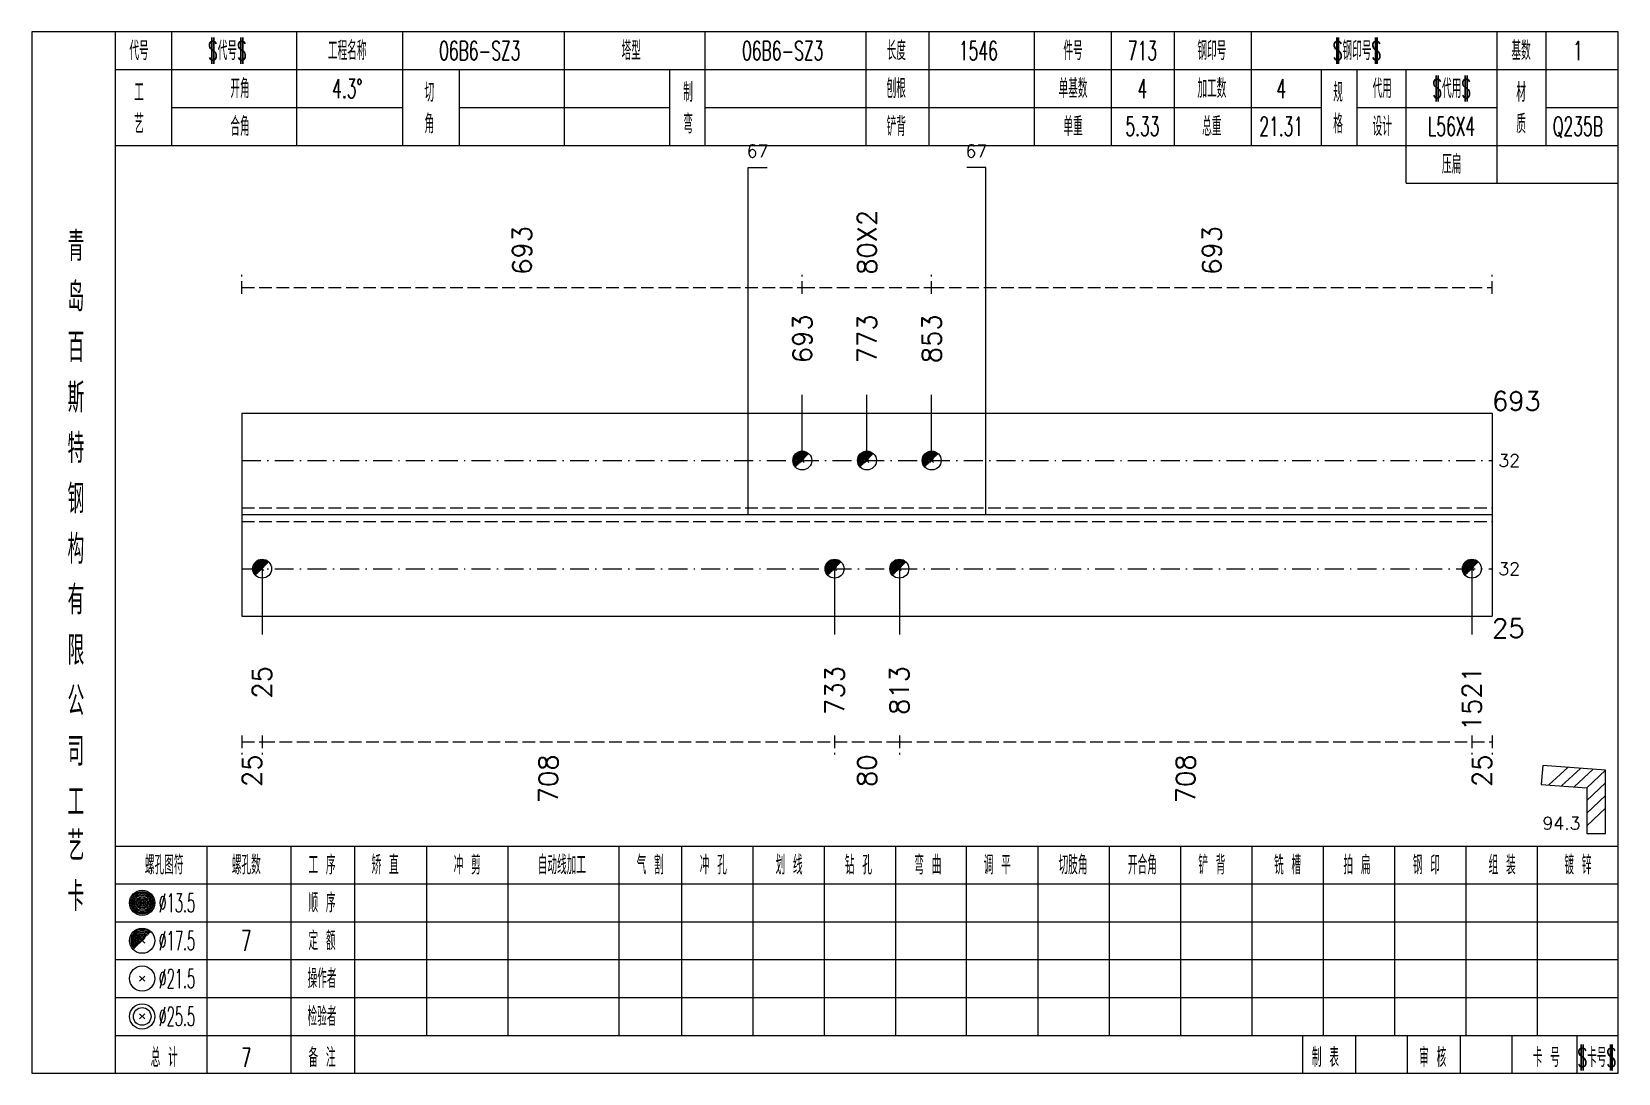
# Model space of a CAD drawing. Extents: x -533 to 8774, y 0 to 7979.
# Drawn here: x 4568.2 to 4819.6, y 2954.1 to 3119.1 of the extents above; entities that cross this region are included whole.
import ezdxf
from ezdxf.enums import TextEntityAlignment as Align

# ---------------------------------------------------------------- set-up
doc = ezdxf.new("R2010")
doc.units = 0
doc.header["$MEASUREMENT"] = 0
doc.linetypes.add('一点画线', pattern=[5.2, 3, -1, 0.2, -1])
doc.linetypes.add('虚线', pattern=[2.75, 2, -0.75])
doc.layers.get('0').update_dxf_attribs({"linetype": 'CONTINUOUS', "lineweight": 25})
for name, color, linetype, lineweight in [('1', 7, 'CONTINUOUS', 25), ('2', 7, 'CONTINUOUS', 25), ('4', 7, 'CONTINUOUS', 25), ('5', 7, 'CONTINUOUS', 25)]:
    doc.layers.add(name, color=color, linetype=linetype, lineweight=lineweight)
doc.styles.get("Standard").update_dxf_attribs({"font": 'simplex.shx', "width": 0.7, "height": 3, "bigfont": 'gbhzfs.shx'})

msp = doc.modelspace()

# ---------------------------------------------------------------- texts
at = {"color": 8, "linetype": 'Continuous', "lineweight": 9}
for s, p in [('80X2', (4700.55, 3080.56)), ('693', (4645.9, 3080.56)), ('693', (4755.2, 3080.56))]:
    msp.add_text(s, height=3, rotation=90, dxfattribs=at).set_placement(p, align=Align.MIDDLE_LEFT)
at = {"color": 7, "linetype": 'Continuous', "lineweight": 13}
for s, p in [('693', (4690.3, 3066.56)), ('773', (4700.55, 3066.56)), ('853', (4710.8, 3066.56))]:
    msp.add_text(s, height=3, rotation=90, dxfattribs=at).set_placement(p, align=Align.MIDDLE_LEFT)
for s, height, p in [('693', 3, (4799.6, 3060.56)), ('32', 2, (4800.6, 3051.13)), ('32', 2, (4800.6, 3033.99))]:
    msp.add_text(s, height=height, dxfattribs=at).set_placement(p, align=Align.MIDDLE_LEFT)
at = {"color": 8, "linetype": 'Continuous', "lineweight": 9}
for s, p in [('25', (4603.1, 3004.56)), ('708', (4650.06, 3004.56)), ('80', (4700.55, 3004.56)), ('708', (4751.04, 3004.56)), ('25', (4798, 3004.56))]:
    msp.add_text(s, height=3, rotation=90, dxfattribs=at).set_placement(p, align=Align.MIDDLE_RIGHT)
at = {"layer": '1', "color": 7, "linetype": 'Continuous', "lineweight": 13}
msp.add_text('25', height=3, dxfattribs=at).set_placement((4799.6, 3024.56), align=Align.MIDDLE_LEFT)
for s, p in [('25', (4604.7, 3018.56)), ('733', (4695.42, 3018.56)), ('813', (4705.68, 3018.56)), ('1521', (4796.4, 3018.56))]:
    msp.add_text(s, height=3, rotation=90, dxfattribs=at).set_placement(p, align=Align.MIDDLE_RIGHT)
at = {"layer": '2', "color": 7, "linetype": 'Continuous', "lineweight": 13}
for p in [(4683.21, 3098.56), (4717.89, 3098.56)]:
    msp.add_text('67', height=2, dxfattribs=at).set_placement(p, align=Align.BOTTOM_CENTER)
msp.add_text('94.3', height=2, dxfattribs=at).set_placement((4813.6, 2992.06), align=Align.BOTTOM_RIGHT)
at = {"layer": '4', "color": 1, "linetype": 'Continuous', "lineweight": 13}
for s, height, width, p in [('代号', 3, 0.6, (4585.2, 3116.06)), ('$代号$', 3, 0.6, (4599.2, 3116.06)), ('工程名称', 3, 0.6, (4618.2, 3116.06)), ('06B6-SZ3', 3, 0.6, (4639.2, 3116.06)), ('塔型', 3, 0.6, (4663.2, 3116.06)), ('06B6-SZ3', 3, 0.6, (4687.2, 3116.06)), ('长度', 3, 0.6, (4705.2, 3116.06)), ('1546', 3, 0.6, (4718.2, 3116.06)), ('件号', 3, 0.6, (4733.2, 3116.06)), ('713', 3, 0.6, (4744.2, 3116.06)), ('钢印号', 3, 0.6, (4755.2, 3116.06)), ('$钢印号$', 3, 0.6, (4778.2, 3116.06)), ('基数', 3, 0.6, (4804.2, 3116.06)), ('1', 3, 0.6, (4813.2, 3116.06)), ('工', 3, 0.6, (4585.2, 3109.46)), ('开角', 3, 0.6, (4601.2, 3110.06)), ('4.3%%d', 3, 0.6, (4618.2, 3110.06)), ('切', 3, 0.6, (4631.2, 3109.46)), ('制', 3, 0.6, (4672.2, 3109.46)), ('刨根', 3, 0.6, (4705.2, 3110.06)), ('单基数', 3, 0.6, (4733.2, 3110.06)), ('4', 3, 0.6, (4744.2, 3110.06)), ('加工数', 3, 0.6, (4755.2, 3110.06)), ('4', 3, 0.6, (4766.2, 3110.06)), ('规', 3, 0.6, (4775.2, 3109.46)), ('代用', 3, 0.6, (4782.2, 3110.06)), ('$代用$', 3, 0.6, (4793.2, 3110.06)), ('材', 3, 0.6, (4804.2, 3109.46)), ('艺', 3, 0.6, (4585.2, 3104.46)), ('合角', 3, 0.6, (4601.2, 3104.06)), ('角', 3, 0.6, (4631.2, 3104.46)), ('弯', 3, 0.6, (4672.2, 3104.46)), ('铲背', 3, 0.6, (4705.2, 3104.06)), ('单重', 3, 0.6, (4733.2, 3104.06)), ('5.33', 3, 0.6, (4744.2, 3104.06)), ('总重', 3, 0.6, (4755.2, 3104.06)), ('21.31', 3, 0.6, (4766.2, 3104.06)), ('格', 3, 0.6, (4775.2, 3104.46)), ('设计', 3, 0.6, (4782.2, 3104.06)), ('L56X4', 3, 0.6, (4793.2, 3104.06)), ('质', 3, 0.6, (4804.2, 3104.46)), ('Q235B', 3, 0.6, (4813.2, 3104.06)), ('压扁', 3, 0.6, (4793.2, 3098.06)), ('青', 4.6, 0.8, (4575.2, 3085.06)), ('岛', 4.6, 0.8, (4575.2, 3077.06)), ('百', 4.6, 0.8, (4575.2, 3069.06)), ('斯', 4.6, 0.8, (4575.2, 3061.06)), ('特', 4.6, 0.8, (4575.2, 3053.06)), ('钢', 4.6, 0.8, (4575.2, 3045.06)), ('构', 4.6, 0.8, (4575.2, 3037.06)), ('有', 4.6, 0.8, (4575.2, 3029.06)), ('限', 4.6, 0.8, (4575.2, 3021.06)), ('公', 4.6, 0.8, (4575.2, 3013.06)), ('司', 4.6, 0.8, (4575.2, 3005.06)), ('工', 4.6, 0.8, (4575.2, 2997.06)), ('艺', 4.6, 0.8, (4575.2, 2990.06)), ('螺孔图符', 3, 0.6, (4589.2, 2987.06)), ('螺孔数', 3, 0.6, (4602.2, 2987.06)), ('工 序', 3, 0.6, (4614.2, 2987.06)), ('矫 直', 3, 0.6, (4624.2, 2987.06)), ('冲 剪', 3, 0.6, (4637.2, 2987.06)), ('自动线加工', 3, 0.6, (4652.2, 2987.06)), ('气 割', 3, 0.6, (4666.2, 2987.06)), ('冲 孔', 3, 0.6, (4676.2, 2987.06)), ('划 线', 3, 0.6, (4688.2, 2987.06)), ('钻 孔', 3, 0.6, (4699.2, 2987.06)), ('弯 曲', 3, 0.6, (4710.2, 2987.06)), ('调 平', 3, 0.6, (4721.2, 2987.06)), ('切肢角', 3, 0.6, (4733.2, 2987.06)), ('开合角', 3, 0.6, (4744.2, 2987.06)), ('铲 背', 3, 0.6, (4755.2, 2987.06)), ('铣 槽', 3, 0.6, (4767.2, 2987.06)), ('拍 扁', 3, 0.6, (4778.2, 2987.06)), ('钢 印', 3, 0.6, (4789.2, 2987.06)), ('组 装', 3, 0.6, (4801.2, 2987.06)), ('镀 锌', 3, 0.6, (4813.2, 2987.06)), ('卡', 4.6, 0.8, (4575.2, 2982.06)), ('%%C13.5', 3, 0.5, (4591.2, 2981.06)), ('顺 序', 3, 0.6, (4614.2, 2981.06)), ('7', 3.2, 0.6, (4602.2, 2975.06)), ('定 额', 3, 0.6, (4614.2, 2975.06)), ('%%C17.5', 3, 0.5, (4591.2, 2975.06)), ('%%C21.5', 3, 0.5, (4591.2, 2969.06)), ('操作者', 3, 0.6, (4614.2, 2969.06)), ('%%C25.5', 3, 0.5, (4591.2, 2963.06)), ('检验者', 3, 0.6, (4614.2, 2963.06)), ('总 计', 3, 0.6, (4589.2, 2956.56)), ('7', 3, 0.6, (4602.2, 2956.56)), ('备 注', 3, 0.6, (4614.2, 2956.56)), ('制 表', 3, 0.6, (4773.2, 2956.56)), ('审 核', 3, 0.6, (4790.2, 2956.56)), ('卡 号', 3, 0.6, (4808.2, 2956.56)), ('$卡号$', 3, 0.6, (4816.2, 2956.56))]:
    msp.add_text(s, height=height, dxfattribs=dict(at, width=width)).set_placement(p, align=Align.MIDDLE_CENTER)

# ---------------------------------------------------------------- blocks, each defined once
blk = doc.blocks.new('孔17.5')
at = {"layer": '5', "color": 7, "linetype": 'Continuous', "lineweight": 0}
for p, q in [((-0.2, -0.2), (0.2, 0.2)), ((-0.2, 0.2), (0.2, -0.2))]:
    blk.add_line(p, q, dxfattribs=at)
at = {"layer": '5', "color": 7, "linetype": 'Continuous', "lineweight": 13}
blk.add_circle((0, 0), 1, dxfattribs=at)
for radius in [0.9, 0.8, 0.7, 0.6, 0.5, 0.4, 0.3, 0.2, 0.1]:
    blk.add_arc((0, 0), radius, 45, 225, dxfattribs=at)

# ---------------------------------------------------------------- linework, layer by layer
at = {"color": 8, "linetype": '虚线', "lineweight": 9}
for p, q in [((4601.5, 3077.56), (4601.5, 3080.56)), ((4690.3, 3077.56), (4690.3, 3080.56)), ((4690.3, 3077.56), (4690.3, 3080.56)), ((4710.8, 3077.56), (4710.8, 3080.56)), ((4710.8, 3077.56), (4710.8, 3080.56)), ((4799.6, 3077.56), (4799.6, 3080.56)), ((4601.5, 3078.56), (4690.3, 3078.56)), ((4690.3, 3078.56), (4710.8, 3078.56)), ((4710.8, 3078.56), (4799.6, 3078.56)), ((4601.5, 3007.56), (4601.5, 3004.56)), ((4604.7, 3007.56), (4604.7, 3004.56)), ((4604.7, 3007.56), (4604.7, 3004.56)), ((4695.42, 3007.56), (4695.42, 3004.56)), ((4695.42, 3007.56), (4695.42, 3004.56)), ((4705.68, 3007.56), (4705.68, 3004.56)), ((4705.68, 3007.56), (4705.68, 3004.56)), ((4796.4, 3007.56), (4796.4, 3004.56)), ((4796.4, 3007.56), (4796.4, 3004.56)), ((4799.6, 3007.56), (4799.6, 3004.56)), ((4601.5, 3006.56), (4604.7, 3006.56)), ((4604.7, 3006.56), (4695.42, 3006.56)), ((4695.42, 3006.56), (4705.68, 3006.56)), ((4705.68, 3006.56), (4796.4, 3006.56)), ((4796.4, 3006.56), (4799.6, 3006.56))]:
    msp.add_line(p, q, dxfattribs=at)
at = {"color": 7, "linetype": 'Continuous', "lineweight": 13}
for p, q in [((4690.3, 3051.13), (4690.3, 3061.56)), ((4700.55, 3051.13), (4700.55, 3061.56)), ((4710.8, 3051.13), (4710.8, 3061.56)), ((4604.7, 3033.99), (4604.7, 3023.56)), ((4695.42, 3033.99), (4695.42, 3023.56)), ((4705.68, 3033.99), (4705.68, 3023.56)), ((4796.4, 3033.99), (4796.4, 3023.56))]:
    msp.add_line(p, q, dxfattribs=at)
at = {"color": 7, "linetype": 'Continuous', "lineweight": 18}
for p, q in [((4601.5, 3058.63), (4601.5, 3026.49)), ((4601.5, 3058.63), (4799.6, 3058.63)), ((4799.6, 3058.63), (4799.6, 3026.49)), ((4601.5, 3042.56), (4799.6, 3042.56))]:
    msp.add_line(p, q, dxfattribs=at)
at = {"color": 3, "linetype": '一点画线', "lineweight": 13}
for p, q in [((4601.5, 3051.13), (4799.6, 3051.13)), ((4601.5, 3033.99), (4799.6, 3033.99))]:
    msp.add_line(p, q, dxfattribs=at)
at = {"color": 1, "linetype": '虚线', "lineweight": 18}
for p, q in [((4601.5, 3043.63), (4799.6, 3043.63)), ((4601.5, 3041.49), (4799.6, 3041.49))]:
    msp.add_line(p, q, dxfattribs=at)
at = {"layer": '1', "color": 7, "linetype": 'Continuous', "lineweight": 18}
msp.add_line((4601.5, 3026.49), (4799.6, 3026.49), dxfattribs=at)
at = {"layer": '2', "color": 7, "linetype": 'Continuous', "lineweight": 13}
for p, q in [((4681.71, 3042.56), (4681.71, 3097.56)), ((4681.71, 3097.56), (4684.71, 3097.56)), ((4719.39, 3097.56), (4716.39, 3097.56)), ((4719.39, 3042.56), (4719.39, 3097.56)), ((4807.63, 3002.81), (4807.4, 2999.82)), ((4817.6, 3002.06), (4807.63, 3002.81)), ((4808.62, 2999.73), (4811.62, 3002.51)), ((4810.61, 2999.58), (4813.61, 3002.36)), ((4812.61, 2999.43), (4815.61, 3002.21)), ((4814.6, 2999.28), (4817.6, 3002.06)), ((4817.6, 2992.06), (4817.6, 3002.06)), ((4807.4, 2999.82), (4814.6, 2999.28)), ((4814.6, 2997.28), (4817.6, 3000.06)), ((4814.6, 2999.28), (4814.6, 2992.06)), ((4814.6, 2995.28), (4817.6, 2998.06)), ((4814.6, 2993.28), (4817.6, 2996.06)), ((4814.6, 2992.06), (4817.6, 2992.06))]:
    msp.add_line(p, q, dxfattribs=at)
at = {"layer": '4', "color": 1, "linetype": 'Continuous', "lineweight": 18}
for p, q in [((4581.5, 2954.06), (4581.5, 3119.06)), ((4590.4, 3101.06), (4590.4, 3119.06)), ((4610.2, 3101.06), (4610.2, 3119.06)), ((4627, 3101.06), (4627, 3119.06)), ((4652.6, 3101.06), (4652.6, 3119.06)), ((4674.9, 3101.06), (4674.9, 3119.06)), ((4700.4, 3101.06), (4700.4, 3119.06)), ((4710.4, 3101.06), (4710.4, 3119.06)), ((4727.1, 3101.06), (4727.1, 3119.06)), ((4739.3, 3101.06), (4739.3, 3119.06)), ((4749.3, 3101.06), (4749.3, 3119.06)), ((4761.5, 3101.06), (4761.5, 3119.06)), ((4800.4, 3095.06), (4800.4, 3119.06)), ((4808.2, 3101.06), (4808.2, 3119.06)), ((4581.5, 3113.06), (4819.6, 3113.06)), ((4636, 3101.06), (4636, 3113.06)), ((4669.3, 3101.06), (4669.3, 3113.06)), ((4772.6, 3101.06), (4772.6, 3113.06)), ((4778.2, 3101.06), (4778.2, 3113.06)), ((4786, 3095.06), (4786, 3113.06)), ((4590.4, 3107.06), (4627, 3107.06)), ((4636, 3107.06), (4669.3, 3107.06)), ((4674.9, 3107.06), (4772.6, 3107.06)), ((4778.2, 3107.06), (4800.4, 3107.06)), ((4808.2, 3107.06), (4819.6, 3107.06)), ((4581.5, 3101.06), (4819.6, 3101.06)), ((4786, 3095.06), (4819.6, 3095.06)), ((4581.5, 2990.06), (4819.6, 2990.06)), ((4596, 2954.06), (4596, 2990.06)), ((4609.3, 2954.06), (4609.3, 2990.06)), ((4619.4, 2954.06), (4619.4, 2990.06)), ((4630.8, 2960.06), (4630.8, 2990.06)), ((4643.7, 2960.06), (4643.7, 2990.06)), ((4661.3, 2960.06), (4661.3, 2990.06)), ((4671.2, 2960.06), (4671.2, 2990.06)), ((4682.5, 2960.06), (4682.5, 2990.06)), ((4693.8, 2960.06), (4693.8, 2990.06)), ((4705.1, 2960.06), (4705.1, 2990.06)), ((4716.3, 2960.06), (4716.3, 2990.06)), ((4727.7, 2960.06), (4727.7, 2990.06)), ((4739, 2960.06), (4739, 2990.06)), ((4750.3, 2960.06), (4750.3, 2990.06)), ((4761.6, 2960.06), (4761.6, 2990.06)), ((4772.9, 2960.06), (4772.9, 2990.06)), ((4784.2, 2960.06), (4784.2, 2990.06)), ((4795.5, 2960.06), (4795.5, 2990.06)), ((4806.8, 2960.06), (4806.8, 2990.06)), ((4581.5, 2984.06), (4819.6, 2984.06)), ((4581.5, 2978.06), (4819.6, 2978.06)), ((4581.5, 2972.06), (4819.6, 2972.06)), ((4581.5, 2966.06), (4819.6, 2966.06)), ((4581.5, 2960.06), (4819.6, 2960.06)), ((4769.6, 2954.06), (4769.6, 2960.06)), ((4778, 2954.06), (4778, 2960.06)), ((4786.2, 2954.06), (4786.2, 2960.06)), ((4794.6, 2954.06), (4794.6, 2960.06)), ((4802.8, 2954.06), (4802.8, 2960.06)), ((4813.1, 2954.06), (4813.1, 2960.06))]:
    msp.add_line(p, q, dxfattribs=at)
at = {"layer": '4', "color": 7, "linetype": 'Continuous', "lineweight": 13}
for p, q in [((4585.5, 2980.86), (4585.9, 2981.26)), ((4585.9, 2980.86), (4585.5, 2981.26)), ((4585.3, 2968.66), (4586.1, 2969.46)), ((4586.1, 2968.66), (4585.3, 2969.46)), ((4585.3, 2962.66), (4586.1, 2963.46)), ((4586.1, 2962.66), (4585.3, 2963.46))]:
    msp.add_line(p, q, dxfattribs=at)
at = {"layer": '4', "color": 7, "linetype": 'Continuous', "lineweight": 0}
for p, q in [((4585.3, 2974.66), (4586.1, 2975.46)), ((4585.3, 2975.46), (4586.1, 2974.66))]:
    msp.add_line(p, q, dxfattribs=at)
at = {"layer": '4', "color": 1, "linetype": 'Continuous', "lineweight": 18}
msp.add_lwpolyline([(4568.2, 3119.06), (4568.2, 2954.06), (4819.6, 2954.06), (4819.6, 3119.06)], close=True, dxfattribs=at)
at = {"layer": '4', "color": 7, "linetype": 'Continuous', "lineweight": 13}
for centre, radius in [((4585.7, 2981.06), 2), ((4585.7, 2981.06), 1.8), ((4585.7, 2981.06), 1.6), ((4585.7, 2981.06), 1.4), ((4585.7, 2981.06), 1.2), ((4585.7, 2981.06), 1), ((4585.7, 2981.06), 0.8), ((4585.7, 2981.06), 0.6), ((4585.7, 2981.06), 0.4), ((4585.7, 2981.06), 0.2), ((4585.7, 2975.06), 2), ((4585.7, 2969.06), 2), ((4585.7, 2963.06), 2), ((4585.7, 2963.06), 1.4)]:
    msp.add_circle(centre, radius, dxfattribs=at)
for radius in [1.8, 1.6, 1.4, 1.2, 1, 0.8, 0.6, 0.4, 0.2]:
    msp.add_arc((4585.7, 2975.06), radius, 45, 225, dxfattribs=at)

# ---------------------------------------------------------------- block references
at = {"color": 7, "linetype": 'Continuous', "lineweight": 13, "xscale": 1.5, "yscale": 1.5, "zscale": 1.5}
for p in [(4690.3, 3051.13), (4700.55, 3051.13), (4710.8, 3051.13)]:
    msp.add_blockref('孔17.5', p, dxfattribs=at)
at = {"layer": '1', "color": 7, "linetype": 'Continuous', "lineweight": 13, "xscale": 1.5, "yscale": 1.5, "zscale": 1.5}
for p in [(4604.7, 3033.99), (4695.42, 3033.99), (4705.68, 3033.99), (4796.4, 3033.99)]:
    msp.add_blockref('孔17.5', p, dxfattribs=at)

msp.set_redraw_order([(e.dxf.handle, doc.entitydb.next_handle()) for e in msp.query("TEXT MTEXT ATTDEF DIMENSION ARC_DIMENSION")])  # texts and dimensions are drawn at this point

doc.saveas('drawing.dxf')
